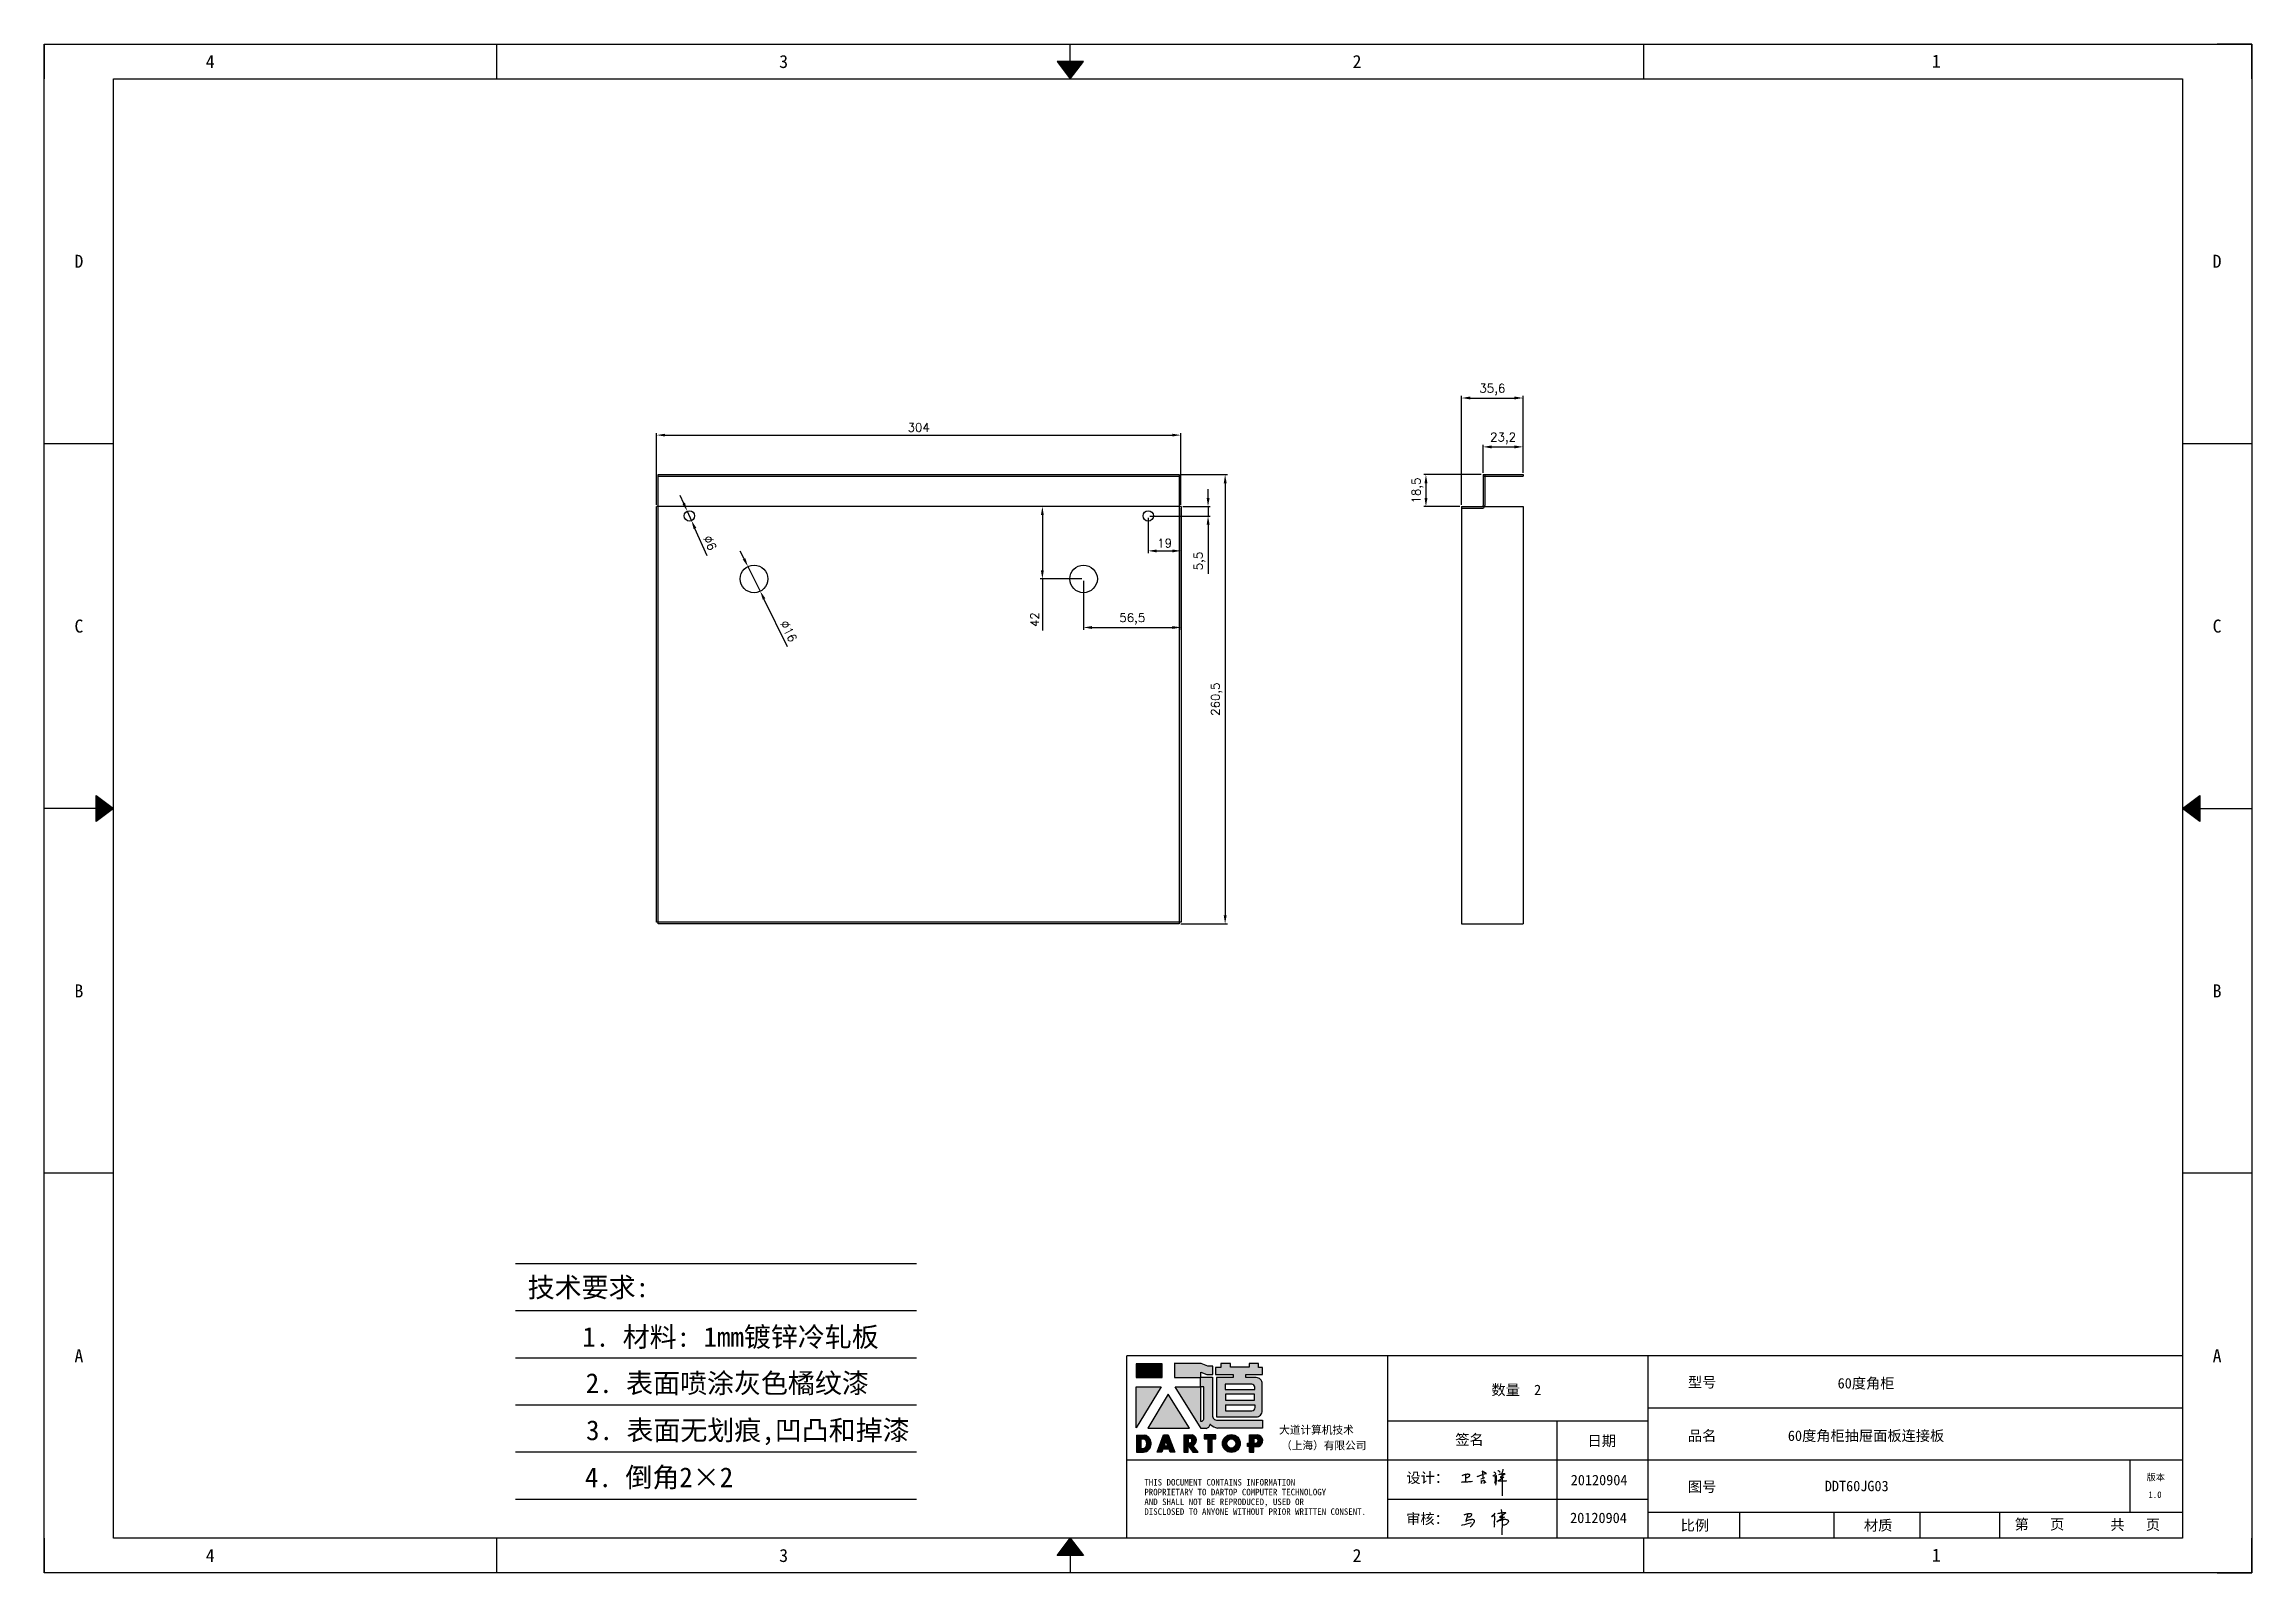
# Model space of a CAD drawing. Header units: millimetres. Extents: x -43476 to -13830, y -16942 to 55335.
# Drawn here: x -32003 to -30724, y 33337 to 34223 of the extents above; entities that cross this region are included whole.
import ezdxf
from ezdxf.enums import TextEntityAlignment as Align

# ---------------------------------------------------------------- set-up
doc = ezdxf.new("R2010")
doc.units = ezdxf.units.MM
doc.linetypes.add('DOT', pattern=[0.25, 0, -0.25])
doc.layers.add('4', color=7, linetype='Continuous')
doc.layers.add('print', color=30, linetype='Continuous')
doc.layers.add('dim', color=2, linetype='Continuous', lineweight=9)
doc.styles.add('Dartop', font='')
doc.styles.add('HZ', font='')
doc.styles.add('hzHT', font='simhei.ttf')
doc.styles.get("Standard").update_dxf_attribs({"font": 'txt', "bigfont": 'gbcbig.shx'})
doc.styles.get('Dartop').set_extended_font_data('FangSong_GB2312')
doc.styles.get('HZ').set_extended_font_data('SimSun')
doc.dimstyles.new('small', dxfattribs={"dimtxt": 5, "dimasz": 5, "dimexe": 1.25, "dimexo": 1, "dimgap": 2, "dimtad": 1, "dimtxsty": 'Standard', "dimcen": 2.5, "dimadec": 0, "dimazin": 0, "dimtfac": 1, "dimtmove": 0, "dimatfit": 3, "dimfxl": 0, "dimarcsym": 0})

msp = doc.modelspace()

# ---------------------------------------------------------------- texts
at = {"color": 0}
for s, height, style, p in [('4', 7.554, 'Dartop', (-31906.996, 34212.814)), ('3', 7.554, 'Dartop', (-31574.62, 34212.814)), ('2', 7.554, 'Dartop', (-31242.244, 34212.814)), ('1', 7.554, 'Dartop', (-30906.424, 34213.054)), ('D', 7.554, 'Dartop', (-31983.121, 34096.986)), ('D', 7.554, 'Dartop', (-30743.679, 34096.986)), ('C', 7.554, 'Dartop', (-31983.121, 33885.474)), ('C', 7.554, 'Dartop', (-30743.679, 33885.474)), ('B', 7.554, 'Dartop', (-31983.121, 33673.961)), ('B', 7.554, 'Dartop', (-30743.679, 33673.961)), ('A', 7.554, 'Dartop', (-31983.121, 33462.449)), ('A', 7.554, 'Dartop', (-30743.679, 33462.449)), ('数量  2', 6.0432, 'hzHT', (-31149.89, 33442.64)), ('型号', 6.0432, 'hzHT', (-31042.184, 33447.077)), ('60度角柜', 6.0432, 'hzHT', (-30947.168, 33446.488)), ('签名', 6.0432, 'hzHT', (-31177.036, 33413.84)), ('日期', 6.0432, 'hzHT', (-31100.355, 33413.096)), ('品名', 6.0432, 'hzHT', (-31042.184, 33416.054)), ('60度角柜抽屉面板连接板', 6.04321, 'hzHT', (-30947.168, 33416.054)), ('20120904', 6.0432, 'hzHT', (-31101.906, 33390.377)), ('图号', 6.0432, 'hzHT', (-31042.184, 33386.515)), ('DDT60JG03', 6.0432, 'hzHT', (-30952.567, 33386.91)), ('版本', 3.777, 'hzHT', (-30779.222, 33391.99)), ('1.0', 3.777, 'Dartop', (-30779.676, 33381.896)), ('20120904', 6.0432, 'hzHT', (-31102.266, 33368.449)), ('比例', 6.0432, 'hzHT', (-31046.398, 33364.09)), ('材质', 6.0432, 'hzHT', (-30940.148, 33364.09)), ('第   页', 6.0432, 'hzHT', (-30846.664, 33364.716)), ('共   页', 6.0432, 'hzHT', (-30791.152, 33364.496)), ('4', 7.554, 'Dartop', (-31906.996, 33346.621)), ('3', 7.554, 'Dartop', (-31574.62, 33346.621)), ('2', 7.554, 'Dartop', (-31242.244, 33346.621)), ('1', 7.554, 'Dartop', (-30906.424, 33346.86))]:
    msp.add_text(s, height=height, dxfattribs=dict(at, style=style)).set_placement(p, align=Align.MIDDLE_CENTER)
at = {"style": 'HZ'}
for s, p in [('技术要求:', (-31687.806, 33502.088)), ('     1. 材料: 1mm镀锌冷轧板', (-31624.886, 33473.378)), ('    2. 表面喷涂灰色橘纹漆', (-31622.871, 33446.545)), ('3. 表面无划痕,凹凸和掉漆', (-31595.342, 33419.245)), ('4. 倒角2×2         ', (-31611.714, 33391.945))]:
    msp.add_text(s, height=11.466, dxfattribs=at).set_placement(p, align=Align.MIDDLE_CENTER)
at = {"color": 0, "style": 'hzHT'}
for s, height, p in [('THIS DOCUMENT CONTAINS INFORMATION', 3.777, (-31365.501, 33387.174)), ('设计：', 6.0432, (-31213.645, 33388.662)), ('AND SHALL NOT BE REPRODUCED, USED OR', 3.777, (-31365.501, 33375.843)), ('PROPRIETARY TO DARTOP COMPUTER TECHNOLOGY', 3.777, (-31365.501, 33381.508)), ('DISCLOSED TO ANYONE WITHOUT PRIOR WRITTEN CONSENT.', 3.777, (-31365.501, 33370.177)), ('审核：', 6.0432, (-31213.735, 33364.864))]:
    msp.add_text(s, height=height, dxfattribs=at).set_placement(p)
at = {"layer": '4', "color": 0, "style": 'hzHT'}
for s, p in [('大道计算机技术', (-31287.382, 33417.174)), ('（上海）有限公司', (-31286.241, 33408.14))]:
    msp.add_text(s, height=4.5324, dxfattribs=at).set_placement(p)

# ---------------------------------------------------------------- blocks, each defined once
blk = doc.blocks.new('*U5')
at = {"color": 254, "linetype": 'Continuous', "extrusion": (0, 0, -1)}
for points in [[(-17, 0.333), (-16.812, 0.25), (-17, 0.5)], [(-17, 0.333), (-17.188, 0.25), (-16.812, 0.25)], [(-17, 0.333), (-17, 0.5), (-17.188, 0.25)]]:
    blk.add_solid(points, dxfattribs=at)
blk = doc.blocks.new('*U4')
at = {"color": 254, "linetype": 'Continuous', "extrusion": (0, 0, -1)}
for points in [[(-33.167, 11), (-33, 11), (-33.25, 11.188)], [(-33.167, 11), (-33.25, 11.188), (-33.25, 10.812)], [(-33.167, 11), (-33.25, 10.812), (-33, 11)]]:
    blk.add_solid(points, dxfattribs=at)
blk = doc.blocks.new('*U6')
at = {"color": 254, "linetype": 'Continuous'}
for points in [[(17, 21.667), (17.188, 21.75), (16.812, 21.75)], [(17, 21.667), (16.812, 21.75), (17, 21.5)], [(17, 21.667), (17, 21.5), (17.188, 21.75)]]:
    blk.add_solid(points, dxfattribs=at)
blk = doc.blocks.new('*U3')
at = {"color": 254, "linetype": 'Continuous', "extrusion": (0, 0, -1)}
for points in [[(-0.833, 11), (-0.75, 10.812), (-0.75, 11.188)], [(-0.833, 11), (-0.75, 11.188), (-1, 11)], [(-0.833, 11), (-1, 11), (-0.75, 10.812)]]:
    blk.add_solid(points, dxfattribs=at)
blk = doc.blocks.new('dadao')
for p, q in [((48, 19.2), (44.9, 10.4)), ((44.9, 10.4), (51.2, 10.4)), ((51.2, 10.4), (48, 19.2))]:
    blk.add_line(p, q)
for points in [[(41.8, 121.6), (41.8, 143.7), (-0.4, 143.7), (-0.4, 121.6), (41.8, 121.6)], [(104.8, 122), (104.8, 130.3), (114.1, 126.3), (124.2, 126.3), (124.2, 139.6), (115.9, 139.6), (105.1, 143.9), (61.5, 143.9)], [(61.7, 144), (61.7, 121.3), (103.9, 121.3)], [(113.4, 38.7), (105.1, 38.7), (63, 106.5), (103.9, 106.5), (103.9, 120.9), (103.9, 121.3)], [(109.7, 53.6), (109.7, 106.2), (104.3, 106.2), (104.3, 50.4), (106.6, 50.4)], [(144.6, 94.4), (144.6, 84.8), (192, 84.8), (192, 94.1), (144.9, 94.1)], [(120.2, 45), (119.5, 45), (119.5, 44.6)], [(0, 28), (0, 0), (11.8, 0)], [(0.1, 28), (14, 28)], [(7.1, 21.8), (7.1, 6.1), (12, 6.1)], [(7.1, 21.8), (11.4, 21.8)], [(76.8, 28.2), (76.8, 0), (84.1, 0), (84.1, 11.1), (91.6, -0.1), (100.3, -0.1), (91.7, 11.1)], [(76.8, 28.2), (90.6, 28.2)], [(84, 22.7), (84, 15.3), (87.2, 15.3)], [(84, 22.7), (87.3, 22.7)], [(183.7, 0), (183.7, 9.6), (180.6, 9.6), (180.6, 14.9), (183.8, 14.9), (183.8, 28.1), (196.1, 28.1), (196.5, 28.1)], [(183.7, 0), (190.9, 0), (190.9, 9.6), (198.8, 9.6)], [(194.9, 22.3), (190.8, 22.3), (190.8, 15), (194.4, 15)]]:
    blk.add_lwpolyline(points)
blk.add_lwpolyline([(137.1, 144.2), (137.1, 137.9), (128.3, 137.9), (128.3, 126.5), (157.3, 126.5), (157.3, 121.5), (130.3, 121.5), (130.3, 57.5), (194.4, 57.5, 0.414214), (204.4, 67.5), (204.4, 111.3, 0.414214), (194.4, 121.3), (177.5, 121.3), (177.5, 126.3), (204.7, 126.3), (204.7, 137.7), (198.2, 137.7), (198.2, 143.9), (183.3, 143.9), (183.3, 138), (153, 138), (153, 144.2), (137.1, 144.2)], format="xyb", close=True)
for points in [[(104.8, 122), (123.4, 122), (123.4, 60, 0.414214), (131.4, 52), (204.8, 52), (204.8, 39.1), (131.7, 39.1)], [(144.3, 110.8), (144.3, 101.8), (192.3, 101.8), (192.3, 105.5, 0.414214), (187.3, 110.5), (144.3, 110.5)], [(144.6, 77), (144.6, 67.5), (187.6, 67.5, 0.414214), (192.6, 72.5), (192.6, 76.4), (144.6, 76.4)]]:
    blk.add_lwpolyline(points, format="xyb")
for points in [[(-0.3, 106.2), (40.4, 106.2), (-0.3, 39.7), (-0.3, 106.2)], [(51.7, 94.1), (18.4, 39.3), (86.2, 39.3)], [(43.8, 28.2), (51.8, 28.2), (62.6, -0.1), (55, -0.1), (53.2, 5), (42.9, 5), (41.1, 0), (33.6, 0)], [(110, 28.1), (110, 21.9), (116, 21.9), (116, -0.1), (123.2, -0.1), (123.2, 22), (129.2, 22), (129.2, 28.1), (110, 28.1)]]:
    blk.add_lwpolyline(points, close=True)
for radius in [14.5, 7.44]:
    blk.add_circle((154.2, 14.2), radius)
for centre, radius, start, end in [((99.2, 60.7), 12.6, 305.6399, 325.969), ((111.6, 46.7), 8.19, 282.9811, 347.6627), ((136, 61.7), 22.9, 226.7358, 259.3209), ((8.5, 13.9), 8.49, 294.2143, 69.7177), ((9.6, 14.2), 14.4, 278.6604, 72.3203), ((86.4, 19), 3.8, 282.527, 76.7196), ((88.6, 19.4), 8.95, 290.6073, 77.2124), ((193.7, 18.7), 3.8, 280.9891, 72.5513), ((195.7, 18.6), 9.51, 288.8959, 85.2442)]:
    blk.add_arc(centre, radius, start, end)
blk = doc.blocks.new('h')
for p, q in [((20768.1, -2360.9), (20773, -2359.1)), ((20769.5, -2366.9), (20769.8, -2370.6)), ((20769.8, -2370.6), (20770.9, -2378)), ((20770.9, -2378), (20771.5, -2370.6)), ((20772.4, -2369.3), (20774.9, -2367.8)), ((20773, -2359.1), (20784.1, -2355.2)), ((20773.3, -2331.8), (20775.3, -2338.7)), ((20789.1, -2340.9), (20773.5, -2331.9)), ((20775.3, -2338.7), (20775.6, -2351.2)), ((20775.6, -2351.2), (20775.5, -2357.3)), ((20782.2, -2369.2), (20780, -2377.1)), ((20780, -2377.1), (20788.3, -2371.3)), ((20780.1, -2366.4), (20780.8, -2366.4)), ((20781.9, -2367.4), (20782.2, -2369.2)), ((20845.7, -2343.5), (20848.4, -2353)), ((20848.9, -2370.3), (20847.9, -2424)), ((20848.4, -2353), (20848.9, -2370.3))]:
    blk.add_line(p, q)
for points in [[(20696.6, -2372.4, 0.002073), (20710.6, -2371.9, 0.016137), (20719.6, -2371.3, 0.008314), (20736.9, -2369.3)], [(20699.1, -2348.2, -0.029745), (20704.6, -2345.4, -0.046842), (20708.4, -2344.2, -0.00919), (20714.3, -2343, -0.018517), (20717.2, -2342.5, -0.037841), (20720.3, -2342.4, -0.039541), (20723.2, -2342.8, -0.149785), (20726, -2344.3, -0.204935), (20726.9, -2346.6, -0.074872), (20726.5, -2348.3, -0.061615), (20725.6, -2350.3, -0.034204), (20723.8, -2352.6, -0.045776), (20722.3, -2354.1, -0.054985), (20720.4, -2355.3, -0.036348), (20717.3, -2356.5, -0.067752), (20715.7, -2356.8, -0.043553), (20713.2, -2356.7)], [(20755, -2351.9, -0.024077), (20759.9, -2350.1, -0.013147), (20768.7, -2346.5, -0.00522), (20775.4, -2344.1, -0.018517), (20777.3, -2343.4, -0.008274), (20786.3, -2341, -0.039541), (20788.3, -2340.8, -0.079216), (20789.4, -2341, -0.204935)], [(20813.5, -2350.1, 0.007348), (20815.9, -2348.7, 0.008421), (20818, -2347.3, 0.009459), (20819.7, -2346.2, -0.016325), (20820.7, -2345.5, -0.173771), (20821.8, -2345.3, -0.085159), (20823.9, -2346, -0.125883), (20826, -2347.9, -0.160659), (20826.6, -2350.1, -0.010447), (20826.5, -2352.3, -0.008247), (20826.2, -2355.1, -0.002698), (20825.3, -2374, 0.001562), (20823.9, -2383.7, 0.016137)], [(20816.8, -2335, -0.053561), (20819.6, -2336.1, -0.075272), (20821.3, -2337.3, -0.005295), (20822.5, -2338.5, -0.009337), (20823.1, -2339.1, -0.026146), (20823.7, -2339.8, -0.016644), (20824.5, -2340.9)], [(20832.1, -2329.2, -0.053561), (20834.9, -2330.3, -0.075272), (20836.7, -2331.5, -0.005295), (20837.8, -2332.6, -0.009337), (20838.5, -2333.3, -0.026146), (20839, -2334, -0.016644), (20839.8, -2335.1)], [(20836, -2343.7, -0.02797), (20842.1, -2342.6, -0.048868), (20845.6, -2342.2, -0.00919), (20851.1, -2341.4, -0.018517), (20853.9, -2341.1, -0.037841), (20856.7, -2341.2, -0.039541), (20859.4, -2341.6, -0.018282), (20840.6, -2354.7, -0.000937)], [(20847.6, -2340.2, 0.021784), (20849.6, -2335.9, 0.028296), (20850.8, -2332.4, 0.008136), (20851.9, -2328.2, 0.028913), (20852.2, -2327, 0.08193), (20852.1, -2325.9, 0.075058), (20851.7, -2324.7, 0.275043)]]:
    blk.add_lwpolyline(points, format="xyb")
for points in [[(20711.3, -2343.5), (20711.3, -2343.5), (20711.5, -2355.8), (20710.7, -2368), (20710.6, -2371.9)], [(20821.5, -2350.6), (20822.4, -2359.2), (20822.2, -2364.9), (20821.7, -2369), (20821.3, -2376.3), (20823.6, -2368.5), (20827.2, -2366.3), (20829.5, -2366.3)], [(20840.6, -2354.7), (20850, -2354.7), (20855, -2354.3), (20845.9, -2361.1), (20840.5, -2364), (20833, -2367.5), (20863.2, -2367.4), (20865.9, -2367.3)]]:
    blk.add_lwpolyline(points)
for centre, radius, start, end in [((20773.7, -2371.2), 2.3, 121.9907, 163.60158), ((20787.5, -2406), 40.3, 100.61827, 108.24823), ((20780.8, -2367.6), 1.15, 9.4675, 90)]:
    blk.add_arc(centre, radius, start, end)
blk = doc.blocks.new('*D73')
at = {"layer": 'Defpoints', "color": 0, "transparency": 16777216}
for p in [(-31344.3, 33996.2), (-31648.3, 33954.8), (-31344.3, 33954.8)]:
    blk.add_point(p, dxfattribs=at)
at = {"layer": 'dim', "color": 0, "lineweight": -2, "transparency": 16777216}
for p, q in [((-31648.3, 33955.8), (-31648.3, 33997.4)), ((-31643.3, 33996.2), (-31349.3, 33996.2)), ((-31344.3, 33955.8), (-31344.3, 33997.4))]:
    blk.add_line(p, q, dxfattribs=at)
at = {"layer": 'dim', "color": 0, "transparency": 16777216}
for points in [[(-31643.3, 33997), (-31643.3, 33995.4), (-31648.3, 33996.2)], [(-31349.3, 33997), (-31349.3, 33995.4), (-31344.3, 33996.2)]]:
    blk.add_solid(points, dxfattribs=at)
at = {"layer": 'dim', "color": 0, "transparency": 16777216, "insert": (-31496.3, 34000.7), "char_height": 5, "attachment_point": 5}
blk.add_mtext('304', dxfattribs=at)
blk = doc.blocks.new('*D74')
at = {"layer": 'Defpoints', "color": 0, "transparency": 16777216}
for p in [(-31146, 34017.7), (-31146, 33973.3), (-31181.6, 33954.8)]:
    blk.add_point(p, dxfattribs=at)
at = {"layer": 'dim', "color": 0, "lineweight": -2, "transparency": 16777216}
for p, q in [((-31181.6, 33955.8), (-31181.6, 34019)), ((-31176.6, 34017.7), (-31151, 34017.7)), ((-31146, 33974.3), (-31146, 34019))]:
    blk.add_line(p, q, dxfattribs=at)
at = {"layer": 'dim', "color": 0, "transparency": 16777216}
for points in [[(-31176.6, 34018.6), (-31176.6, 34016.9), (-31181.6, 34017.7)], [(-31151, 34018.6), (-31151, 34016.9), (-31146, 34017.7)]]:
    blk.add_solid(points, dxfattribs=at)
at = {"layer": 'dim', "color": 0, "transparency": 16777216, "insert": (-31163.8, 34022.6), "char_height": 5, "attachment_point": 5}
blk.add_mtext('35,6', dxfattribs=at)
blk = doc.blocks.new('*D75')
at = {"layer": 'Defpoints', "color": 0, "transparency": 16777216}
for p in [(-31146, 33989.4), (-31169.2, 33973.3), (-31146, 33973.3)]:
    blk.add_point(p, dxfattribs=at)
at = {"layer": 'dim', "color": 0, "lineweight": -2, "transparency": 16777216}
for p, q in [((-31169.2, 33974.3), (-31169.2, 33990.6)), ((-31146, 33974.3), (-31146, 33990.6)), ((-31164.2, 33989.4), (-31151, 33989.4))]:
    blk.add_line(p, q, dxfattribs=at)
at = {"layer": 'dim', "color": 0, "transparency": 16777216}
for points in [[(-31164.2, 33990.2), (-31164.2, 33988.5), (-31169.2, 33989.4)], [(-31151, 33990.2), (-31151, 33988.5), (-31146, 33989.4)]]:
    blk.add_solid(points, dxfattribs=at)
at = {"layer": 'dim', "color": 0, "transparency": 16777216, "insert": (-31157.6, 33994.3), "char_height": 5, "attachment_point": 5}
blk.add_mtext('23,2', dxfattribs=at)
blk = doc.blocks.new('*D76')
at = {"layer": 'Defpoints', "color": 0, "transparency": 16777216}
for p in [(-31345.3, 33973.3), (-31345.3, 33712.8), (-31318.7, 33712.8)]:
    blk.add_point(p, dxfattribs=at)
at = {"layer": 'dim', "color": 0, "lineweight": -2, "transparency": 16777216}
for p, q in [((-31344.3, 33973.3), (-31317.4, 33973.3)), ((-31318.7, 33968.3), (-31318.7, 33717.8)), ((-31344.3, 33712.8), (-31317.4, 33712.8))]:
    blk.add_line(p, q, dxfattribs=at)
at = {"layer": 'dim', "color": 0, "transparency": 16777216}
for points in [[(-31319.5, 33968.3), (-31317.8, 33968.3), (-31318.7, 33973.3)], [(-31319.5, 33717.8), (-31317.8, 33717.8), (-31318.7, 33712.8)]]:
    blk.add_solid(points, dxfattribs=at)
at = {"layer": 'dim', "color": 0, "transparency": 16777216, "insert": (-31323.6, 33843.1), "char_height": 5, "attachment_point": 5, "rotation": 90}
blk.add_mtext('260,5', dxfattribs=at)
blk = doc.blocks.new('*D77')
at = {"layer": 'Defpoints', "color": 0, "transparency": 16777216}
for p in [(-31169.2, 33973.3), (-31202.3, 33954.8), (-31181.6, 33954.8)]:
    blk.add_point(p, dxfattribs=at)
at = {"layer": 'dim', "color": 0, "lineweight": -2, "transparency": 16777216}
for p, q in [((-31170.2, 33973.3), (-31203.5, 33973.3)), ((-31202.3, 33968.3), (-31202.3, 33959.8)), ((-31182.6, 33954.8), (-31203.5, 33954.8))]:
    blk.add_line(p, q, dxfattribs=at)
at = {"layer": 'dim', "color": 0, "transparency": 16777216}
for points in [[(-31203.1, 33968.3), (-31201.4, 33968.3), (-31202.3, 33973.3)], [(-31203.1, 33959.8), (-31201.4, 33959.8), (-31202.3, 33954.8)]]:
    blk.add_solid(points, dxfattribs=at)
at = {"layer": 'dim', "color": 0, "transparency": 16777216, "insert": (-31207.2, 33964.1), "char_height": 5, "attachment_point": 5, "rotation": 90}
blk.add_mtext('18,5', dxfattribs=at)
blk = doc.blocks.new('*D78')
at = {"layer": 'Defpoints', "color": 0, "transparency": 16777216}
for p in [(-31595.3, 33920), (-31588.2, 33905.7)]:
    blk.add_point(p, dxfattribs=at)
at = {"layer": 'dim', "color": 0, "lineweight": -2, "transparency": 16777216}
for p, q in [((-31597.5, 33924.5), (-31599.8, 33929)), ((-31595.3, 33920), (-31588.2, 33905.7)), ((-31572.3, 33873.5), (-31586, 33901.2))]:
    blk.add_line(p, q, dxfattribs=at)
at = {"layer": 'dim', "color": 0, "transparency": 16777216}
for points in [[(-31596.8, 33924.9), (-31598.3, 33924.1), (-31595.3, 33920)], [(-31585.2, 33901.6), (-31586.7, 33900.8), (-31588.2, 33905.7)]]:
    blk.add_solid(points, dxfattribs=at)
at = {"layer": 'dim', "color": 0, "transparency": 16777216, "insert": (-31571.7, 33882.5), "char_height": 5, "attachment_point": 5, "rotation": 296.3631}
blk.add_mtext('∅16', dxfattribs=at)
blk = doc.blocks.new('*D79')
at = {"layer": 'Defpoints', "color": 0, "transparency": 16777216}
for p in [(-31630.5, 33952.1), (-31628, 33946.6)]:
    blk.add_point(p, dxfattribs=at)
at = {"layer": 'dim', "color": 0, "lineweight": -2, "transparency": 16777216}
for p, q in [((-31632.5, 33956.6), (-31634.6, 33961.2)), ((-31630.5, 33952.1), (-31628, 33946.6)), ((-31618.9, 33926.2), (-31626, 33942))]:
    blk.add_line(p, q, dxfattribs=at)
at = {"layer": 'dim', "color": 0, "transparency": 16777216}
for points in [[(-31631.8, 33957), (-31633.3, 33956.3), (-31630.5, 33952.1)], [(-31625.2, 33942.4), (-31626.8, 33941.7), (-31628, 33946.6)]]:
    blk.add_solid(points, dxfattribs=at)
at = {"layer": 'dim', "color": 0, "transparency": 16777216, "insert": (-31617.3, 33933.7), "char_height": 5, "attachment_point": 5, "rotation": 294.1423}
blk.add_mtext('∅6', dxfattribs=at)
blk = doc.blocks.new('*D80')
at = {"layer": 'Defpoints', "color": 0, "transparency": 16777216}
for p in [(-31344.3, 33954.8), (-31363.3, 33949.3), (-31344.3, 33929.1)]:
    blk.add_point(p, dxfattribs=at)
at = {"layer": 'dim', "color": 0, "lineweight": -2, "transparency": 16777216}
for p, q in [((-31344.3, 33953.8), (-31344.3, 33927.8)), ((-31363.3, 33948.3), (-31363.3, 33927.8)), ((-31358.3, 33929.1), (-31349.3, 33929.1))]:
    blk.add_line(p, q, dxfattribs=at)
at = {"layer": 'dim', "color": 0, "transparency": 16777216}
for points in [[(-31358.3, 33929.9), (-31358.3, 33928.2), (-31363.3, 33929.1)], [(-31349.3, 33929.9), (-31349.3, 33928.2), (-31344.3, 33929.1)]]:
    blk.add_solid(points, dxfattribs=at)
at = {"layer": 'dim', "color": 0, "transparency": 16777216, "insert": (-31353.8, 33933.6), "char_height": 5, "attachment_point": 5}
blk.add_mtext('19', dxfattribs=at)
blk = doc.blocks.new('*D81')
at = {"layer": 'Defpoints', "color": 0, "transparency": 16777216}
for p in [(-31344.3, 33954.8), (-31400.8, 33912.8), (-31344.3, 33884.7)]:
    blk.add_point(p, dxfattribs=at)
at = {"layer": 'dim', "color": 0, "lineweight": -2, "transparency": 16777216}
for p, q in [((-31344.3, 33953.8), (-31344.3, 33883.4)), ((-31400.8, 33911.8), (-31400.8, 33883.4)), ((-31395.8, 33884.7), (-31349.3, 33884.7))]:
    blk.add_line(p, q, dxfattribs=at)
at = {"layer": 'dim', "color": 0, "transparency": 16777216}
for points in [[(-31395.8, 33885.5), (-31395.8, 33883.8), (-31400.8, 33884.7)], [(-31349.3, 33885.5), (-31349.3, 33883.8), (-31344.3, 33884.7)]]:
    blk.add_solid(points, dxfattribs=at)
at = {"layer": 'dim', "color": 0, "transparency": 16777216, "insert": (-31372.5, 33889.6), "char_height": 5, "attachment_point": 5}
blk.add_mtext('56,5', dxfattribs=at)
blk = doc.blocks.new('*D82')
at = {"layer": 'Defpoints', "color": 0, "transparency": 16777216}
for p in [(-31344.3, 33954.8), (-31328.6, 33954.8), (-31363.3, 33949.3)]:
    blk.add_point(p, dxfattribs=at)
at = {"layer": 'dim', "color": 0, "lineweight": -2, "transparency": 16777216}
for p, q in [((-31328.6, 33959.8), (-31328.6, 33964.8)), ((-31343.3, 33954.8), (-31327.3, 33954.8)), ((-31328.6, 33954.8), (-31328.6, 33949.3)), ((-31362.3, 33949.3), (-31327.3, 33949.3)), ((-31328.6, 33944.3), (-31328.6, 33915.8))]:
    blk.add_line(p, q, dxfattribs=at)
at = {"layer": 'dim', "color": 0, "transparency": 16777216}
for points in [[(-31329.4, 33959.8), (-31327.7, 33959.8), (-31328.6, 33954.8)], [(-31329.4, 33944.3), (-31327.7, 33944.3), (-31328.6, 33949.3)]]:
    blk.add_solid(points, dxfattribs=at)
at = {"layer": 'dim', "color": 0, "transparency": 16777216, "insert": (-31333.5, 33923.2), "char_height": 5, "attachment_point": 5, "rotation": 90}
blk.add_mtext('5,5', dxfattribs=at)
blk = doc.blocks.new('*D83')
at = {"layer": 'Defpoints', "color": 0, "transparency": 16777216}
for p in [(-31424.6, 33954.8), (-31344.3, 33954.8), (-31400.8, 33912.8)]:
    blk.add_point(p, dxfattribs=at)
at = {"layer": 'dim', "color": 0, "lineweight": -2, "transparency": 16777216}
for p, q in [((-31345.3, 33954.8), (-31425.9, 33954.8)), ((-31424.6, 33949.8), (-31424.6, 33917.8)), ((-31401.8, 33912.8), (-31425.9, 33912.8)), ((-31424.6, 33912.8), (-31424.6, 33883))]:
    blk.add_line(p, q, dxfattribs=at)
at = {"layer": 'dim', "color": 0, "transparency": 16777216}
for points in [[(-31425.5, 33949.8), (-31423.8, 33949.8), (-31424.6, 33954.8)], [(-31425.5, 33917.8), (-31423.8, 33917.8), (-31424.6, 33912.8)]]:
    blk.add_solid(points, dxfattribs=at)
at = {"layer": 'dim', "color": 0, "transparency": 16777216, "insert": (-31429.1, 33889.2), "char_height": 5, "attachment_point": 5, "rotation": 90}
blk.add_mtext('42', dxfattribs=at)

# ---------------------------------------------------------------- dimensions: what is measured, and where the dimension line sits
at = {"layer": 'dim'}
for base, p1, p2, picture, middle in [((-31145.98, 34017.717), (-31181.58, 33954.838), (-31145.98, 33973.338), '*D74', (-31163.78, 34022.634)), ((-31145.98, 33989.375), (-31169.18, 33973.338), (-31145.98, 33973.338), '*D75', (-31157.58, 33994.291)), ((-31344.265, 33884.654), (-31400.765, 33912.838), (-31344.265, 33954.838), '*D81', (-31372.515, 33889.571))]:
    dim = msp.add_linear_dim(base=base, p1=p1, p2=p2, dimstyle='small', override={"dimpost": '\\X'}, dxfattribs=at)
    dim.commit()
    dim.dimension.update_dxf_attribs({"geometry": picture, "text_midpoint": middle})
for base, p1, picture, middle in [((-31344.265, 33996.194), (-31648.265, 33954.838), '*D73', (-31496.265, 33996.194)), ((-31344.265, 33929.074), (-31363.265, 33949.338), '*D80', (-31353.765, 33929.074))]:
    dim = msp.add_linear_dim(base=base, p1=p1, p2=(-31344.265, 33954.838), dimstyle='small', override={"dimpost": '\\X'}, dxfattribs=at)
    dim.commit()
    dim.dimension.update_dxf_attribs({"geometry": picture, "text_midpoint": middle, "dimtype": 160})
for base, p1, p2, picture, middle in [((-31328.564, 33954.838), (-31363.265, 33949.338), (-31344.265, 33954.838), '*D82', (-31328.564, 33923.172)), ((-31202.269, 33954.838), (-31169.18, 33973.338), (-31181.58, 33954.838), '*D77', (-31202.269, 33964.088)), ((-31424.631, 33954.838), (-31400.765, 33912.838), (-31344.265, 33954.838), '*D83', (-31424.631, 33889.172))]:
    dim = msp.add_linear_dim(base=base, p1=p1, p2=p2, angle=90, dimstyle='small', override={"dimpost": '\\X'}, dxfattribs=at)
    dim.commit()
    dim.dimension.update_dxf_attribs({"geometry": picture, "text_midpoint": middle, "dimtype": 160})
dim = msp.add_linear_dim(base=(-31318.652, 33712.838), p1=(-31345.265, 33973.338), p2=(-31345.265, 33712.838), angle=90, dimstyle='small', override={"dimpost": '\\X'}, dxfattribs=at)
dim.commit()
dim.dimension.update_dxf_attribs({"geometry": '*D76', "text_midpoint": (-31323.568, 33843.088)})
dim = msp.add_diameter_dim_2p(p1=(-31630.492, 33952.076), p2=(-31628.038, 33946.601), dimstyle='small', override={"dimpost": '\\X'}, dxfattribs=at)
dim.commit()
dim.dimension.update_dxf_attribs({"geometry": '*D79', "text_midpoint": (-31617.32, 33933.689)})
dim = msp.add_diameter_dim_2p(p1=(-31595.318, 33920.006), p2=(-31588.213, 33905.67), dimstyle='small', override={"dimpost": '\\X'}, dxfattribs=at)
dim.commit()
dim.dimension.update_dxf_attribs({"geometry": '*D78', "text_midpoint": (-31575.752, 33880.527), "dimtype": 163})

# ---------------------------------------------------------------- hatches: boundary and pattern name
for points in [[(-31355.217, 33457.771), (-31370.284, 33457.771), (-31370.284, 33449.899), (-31355.217, 33449.899)], [(-31355.702, 33444.391), (-31370.244, 33444.391), (-31370.244, 33420.648)], [(-31351.671, 33440.082), (-31363.558, 33420.49), (-31339.352, 33420.49)], [(-31323.983, 33416.481), (-31330.862, 33416.481), (-31330.862, 33414.298), (-31328.716, 33414.298), (-31328.716, 33406.434), (-31326.146, 33406.434), (-31326.146, 33414.304), (-31323.983, 33414.304)]]:
    msp.add_hatch(color=0).paths.add_polyline_path(points)
h = msp.add_hatch(color=0)
h.paths.add_polyline_path([(-31332.7, 33452.987), (-31329.374, 33451.55), (-31325.779, 33451.55), (-31325.779, 33456.308), (-31328.745, 33456.308), (-31332.61, 33457.835), (-31348.097, 33457.835), (-31348.097, 33449.787), (-31333.028, 33449.787), (-31333.028, 33449.624), (-31333.028, 33444.481), (-31347.641, 33444.481), (-31332.611, 33420.293), (-31329.635, 33420.293, 0.27937482), (-31327.462, 33422.406), (-31327.462, 33422.517), (-31327.2, 33422.517, 0.14314537), (-31323.102, 33420.432), (-31296.985, 33420.432), (-31296.985, 33425.019), (-31323.213, 33425.019, -0.41421356), (-31326.07, 33427.876), (-31326.07, 33450.041), (-31332.7, 33450.041)])
h.paths.add_polyline_path([(-31332.877, 33444.378), (-31330.962, 33444.378), (-31330.962, 33425.605, -0.08893574), (-31332.071, 33424.463), (-31332.883, 33424.463)], flags=16)
h = msp.add_hatch(color=0)
h.paths.add_polyline_path([(-31297.03, 33455.642), (-31299.354, 33455.642), (-31299.354, 33457.853), (-31304.665, 33457.853), (-31304.665, 33455.753), (-31315.509, 33455.753), (-31315.509, 33457.963), (-31321.188, 33457.963), (-31321.188, 33455.712), (-31324.326, 33455.712), (-31324.326, 33451.637), (-31313.971, 33451.637), (-31313.971, 33449.834), (-31323.62, 33449.834), (-31323.62, 33427.015), (-31300.712, 33427.015, 0.41421356), (-31297.141, 33430.586), (-31297.141, 33446.213, 0.41421356), (-31300.712, 33449.784), (-31306.768, 33449.784), (-31306.768, 33451.553), (-31297.03, 33451.553)])
h.paths.add_polyline_path([(-31303.242, 33445.915, -0.41421356), (-31301.456, 33444.13), (-31301.456, 33442.82), (-31318.608, 33442.82), (-31318.608, 33445.915)], flags=16)
h.paths.add_polyline_path([(-31301.567, 33440.057), (-31301.567, 33436.741), (-31318.497, 33436.741), (-31318.497, 33440.057)], flags=16)
h.paths.add_polyline_path([(-31301.346, 33433.757), (-31301.346, 33432.337, -0.41421356), (-31303.132, 33430.551), (-31318.497, 33430.551), (-31318.497, 33433.757)], flags=16)
h = msp.add_hatch(color=0)
h.paths.add_polyline_path([(-31365.148, 33416.445), (-31370.137, 33416.445), (-31370.137, 33406.464), (-31365.935, 33406.464, 0.79301591)])
h.paths.add_polyline_path([(-31365.861, 33408.649), (-31367.606, 33408.649), (-31367.606, 33414.259), (-31366.054, 33414.259, -0.67136089)], flags=16)
h = msp.add_hatch(color=0)
h.paths.add_polyline_path([(-31351.633, 33416.527), (-31354.48, 33416.527), (-31358.142, 33406.453), (-31355.445, 33406.453), (-31354.81, 33408.238), (-31351.157, 33408.238), (-31350.508, 33406.431), (-31347.79, 33406.431)])
h.paths.add_polyline_path([(-31351.855, 33410.163), (-31354.118, 33410.163), (-31353.007, 33413.328)], flags=16)
h = msp.add_hatch(color=0)
h.paths.add_polyline_path([(-31337.794, 33416.52), (-31342.701, 33416.52), (-31342.701, 33406.447), (-31340.108, 33406.447), (-31340.108, 33410.44), (-31337.443, 33406.411), (-31334.31, 33406.411), (-31337.377, 33410.415, 0.74405494)])
h.paths.add_polyline_path([(-31340.132, 33411.931), (-31340.132, 33414.576), (-31338.973, 33414.576, -0.79680897), (-31338.99, 33411.931)], flags=16)
h = msp.add_hatch(color=0)
h.paths.add_polyline_path([(-31320.243, 33411.52, 1), (-31309.9, 33411.52, 1)])
h.paths.add_polyline_path([(-31312.415, 33411.52, -1), (-31317.728, 33411.52, -1)], flags=16)
h = msp.add_hatch(color=0)
h.paths.add_polyline_path([(-31299.979, 33416.496), (-31300.128, 33416.496), (-31304.502, 33416.496), (-31304.502, 33411.795), (-31305.662, 33411.795), (-31305.662, 33409.887), (-31304.521, 33409.887), (-31304.521, 33406.465), (-31301.967, 33406.465), (-31301.967, 33409.9), (-31299.161, 33409.9, 0.81230381)])
h.paths.add_polyline_path([(-31302.005, 33411.808), (-31302.005, 33414.438), (-31300.552, 33414.438, -0.77821343), (-31300.7, 33411.808)], flags=16)

# ---------------------------------------------------------------- linework, layer by layer
at = {"color": 0, "linetype": 'DOT'}
for p, q in [((-32003.265, 34222.886), (-30743.679, 34222.886)), ((-32003.265, 33356.693), (-32003.265, 34202.742)), ((-30723.535, 34202.742), (-30723.535, 33356.693)), ((-30743.679, 33336.549), (-32003.265, 33336.549))]:
    msp.add_line(p, q, dxfattribs=at)
at = {"color": 0}
for p, q in [((-32003.265, 34222.886), (-32003.265, 34202.742)), ((-31740.808, 34202.742), (-31740.808, 34222.886)), ((-31408.432, 34212.814), (-31408.432, 34222.886)), ((-31076.055, 34202.742), (-31076.055, 34222.886)), ((-30723.535, 34222.886), (-30743.679, 34222.886)), ((-30723.535, 34202.742), (-30723.535, 34222.886)), ((-31962.977, 33356.693), (-31962.977, 34202.742)), ((-31962.977, 34202.742), (-30763.823, 34202.742)), ((-30763.823, 34202.742), (-30763.823, 33356.693)), ((-31962.977, 33991.23), (-32003.265, 33991.23)), ((-30723.535, 33991.23), (-30763.823, 33991.23)), ((-31973.049, 33779.717), (-32003.265, 33779.717)), ((-30753.751, 33779.717), (-30723.535, 33779.717)), ((-31962.977, 33568.205), (-32003.265, 33568.205)), ((-30723.535, 33568.205), (-30763.823, 33568.205)), ((-30763.823, 33462.449), (-31375.698, 33462.449)), ((-31375.698, 33356.693), (-31375.698, 33462.449)), ((-31224.618, 33462.449), (-31224.618, 33356.693)), ((-31073.537, 33356.693), (-31073.537, 33462.449)), ((-31073.537, 33432.233), (-30763.823, 33432.233)), ((-31224.618, 33424.679), (-31073.537, 33424.679)), ((-31126.415, 33424.679), (-31126.415, 33356.693)), ((-31375.698, 33402.017), (-31224.618, 33402.017)), ((-31224.618, 33402.017), (-30763.823, 33402.017)), ((-30794.039, 33371.801), (-30794.039, 33402.017)), ((-31224.618, 33379.355), (-31073.537, 33379.355)), ((-31073.537, 33371.801), (-30763.823, 33371.801)), ((-31020.384, 33356.693), (-31020.384, 33371.801)), ((-30965.605, 33356.693), (-30965.605, 33371.801)), ((-30915.806, 33356.693), (-30915.806, 33371.801)), ((-30869.579, 33356.693), (-30869.579, 33371.801)), ((-32003.265, 33356.693), (-32003.265, 33336.549)), ((-30763.823, 33356.693), (-31962.977, 33356.693)), ((-31740.808, 33336.549), (-31740.808, 33356.693)), ((-31076.055, 33336.549), (-31076.055, 33356.693)), ((-30723.535, 33336.549), (-30723.535, 33356.693)), ((-31408.432, 33346.621), (-31408.432, 33336.549)), ((-30743.679, 33336.549), (-30723.535, 33336.549))]:
    msp.add_line(p, q, dxfattribs=at)
for p, q in [((-31647.265, 33973.338), (-31345.265, 33973.338)), ((-31647.265, 33712.838), (-31647.265, 33973.338)), ((-31647.265, 33972.338), (-31345.265, 33972.338)), ((-31345.265, 33973.338), (-31345.265, 33712.838)), ((-31169.18, 33973.338), (-31145.98, 33973.338)), ((-31169.18, 33973.338), (-31169.18, 33955.338)), ((-31169.18, 33972.338), (-31145.98, 33972.338)), ((-31168.18, 33973.338), (-31168.18, 33955.338)), ((-31145.98, 33973.338), (-31145.98, 33972.338)), ((-31648.265, 33713.838), (-31648.265, 33954.838)), ((-31344.265, 33954.838), (-31648.265, 33954.838)), ((-31344.265, 33954.838), (-31344.265, 33713.838)), ((-31181.58, 33954.838), (-31181.58, 33712.838)), ((-31181.58, 33954.838), (-31145.98, 33954.838)), ((-31181.58, 33953.838), (-31169.68, 33953.838)), ((-31145.98, 33954.838), (-31145.98, 33712.838)), ((-31344.265, 33713.838), (-31648.265, 33713.838)), ((-31345.265, 33712.838), (-31647.265, 33712.838)), ((-31181.58, 33712.838), (-31145.98, 33712.838)), ((-31159.735, 33367.026), (-31161.22, 33366.223)), ((-31158.667, 33367.597), (-31159.735, 33367.026)), ((-31159.674, 33368.798), (-31157.786, 33368.798)), ((-31156.78, 33368.89), (-31158.667, 33367.597)), ((-31158.599, 33373.278), (-31158.165, 33369.657)), ((-31158.095, 33366.984), (-31158.255, 33358.664)), ((-31158.165, 33369.657), (-31158.095, 33366.984)), ((-31157.786, 33368.798), (-31156.78, 33368.89))]:
    msp.add_line(p, q)
for points in [[(-31408.432, 34202.742), (-31400.878, 34212.814), (-31415.986, 34212.814), (-31408.432, 34202.742)], [(-31962.977, 33779.717), (-31973.049, 33772.163), (-31973.049, 33787.271), (-31962.977, 33779.717)], [(-30763.823, 33779.717), (-30753.751, 33787.271), (-30753.751, 33772.163), (-30763.823, 33779.717)], [(-31408.432, 33356.693), (-31400.878, 33346.621), (-31415.986, 33346.621), (-31408.432, 33356.693)]]:
    msp.add_lwpolyline(points, close=True, dxfattribs=at)
for points in [[(-31180.086, 33370.104, -0.02974503), (-31179.222, 33370.537, -0.04684215), (-31178.638, 33370.725, -0.00919025), (-31177.725, 33370.91, -0.01851715), (-31177.268, 33370.976, -0.03784064), (-31176.796, 33370.991, -0.03954126), (-31176.347, 33370.935, -0.14978519), (-31175.909, 33370.696, -0.20493524), (-31175.775, 33370.349, -0.07487171), (-31175.826, 33370.075, -0.06161465), (-31175.975, 33369.772, -0.0342039), (-31176.245, 33369.416, -0.04577587), (-31176.487, 33369.184, -0.05498501), (-31176.779, 33369.001, -0.03634791), (-31177.264, 33368.808, -0.06775206), (-31177.507, 33368.766, -0.04355337), (-31177.888, 33368.786)], [(-31161.22, 33366.223, -0.02974503), (-31159.872, 33366.898, -0.04684215), (-31158.96, 33367.191, -0.00919025), (-31157.537, 33367.479, -0.01851715), (-31156.823, 33367.582, -0.03784064), (-31156.087, 33367.605, -0.03954126), (-31155.387, 33367.518, -0.14978519), (-31154.703, 33367.145, -0.20493524), (-31154.494, 33366.604, -0.07487171), (-31154.574, 33366.177, -0.06161465), (-31154.806, 33365.705, -0.0342039), (-31155.228, 33365.148, -0.04577587), (-31155.605, 33364.788, -0.05498501), (-31156.061, 33364.501, -0.03634791), (-31156.817, 33364.2, -0.06775206), (-31157.196, 33364.135, -0.04355337), (-31157.791, 33364.166)], [(-31160.601, 33371.025, -0.02797026), (-31159.38, 33371.251, -0.04886788), (-31158.673, 33371.326, -0.00919025), (-31157.56, 33371.491, -0.01851715), (-31157.004, 33371.542, -0.03784064), (-31156.434, 33371.53, -0.03954126), (-31155.896, 33371.434, -0.01828189), (-31159.674, 33368.798, -0.0009369)]]:
    msp.add_lwpolyline(points, format="xyb")
msp.add_lwpolyline([(-31178.182, 33370.822), (-31178.182, 33370.822), (-31178.471, 33369.052), (-31178.946, 33367.387), (-31179.257, 33366.366)])
for centre, radius in [((-31629.265, 33949.338), 3), ((-31363.265, 33949.338), 3), ((-31591.765, 33912.838), 8), ((-31400.765, 33912.838), 8)]:
    msp.add_circle(centre, radius)
for centre, radius, start, end in [((-31169.68, 33955.338), 0.5, 270, 0), ((-31169.68, 33955.338), 1.5, 270, 340.528779), ((-31169.68, 33955.338), 1.5, 340.528779, 0), ((-31182.296, 33367.294), 3.193, 281.076982, 291.212632), ((-31252.497, 33652.245), 296.638, 283.91895, 284.971512), ((-31174.378, 33357.922), 9.752, 113.202449, 120.017497), ((-31176.667, 33363.261), 3.943, 102.47486, 113.202449), ((-31170.955, 33337.439), 30.39, 100.36867, 102.47486), ((-31177.302, 33365.799), 2.515, 283.816254, 294.030509), ((-31175.076, 33359.965), 7.49, 96.125337, 100.36867), ((-31176.766, 33364.555), 1.16, 294.836428, 309.901134), ((-31192.231, 33378.823), 22.192, 316.919563, 320.58866), ((-31175.475, 33363.684), 3.75, 87.457037, 96.125337), ((-31175.461, 33363.998), 3.435, 78.399567, 87.457037), ((-31179.655, 33368.042), 5.643, 324.094808, 331.378357), ((-31174.976, 33366.361), 1.022, 44.324655, 78.399567), ((-31175.276, 33365.828), 0.754, 319.573073, 337.48549), ((-31177.352, 33367.487), 3.388, 324.910666, 333.348429), ((-31175.704, 33366.872), 1.65, 326.76781, 340.871018), ((-31174.65, 33366.679), 0.567, 357.998393, 44.324655), ((-31175.205, 33366.699), 1.122, 340.871018, 357.998393), ((-31171.664, 33382.087), 14.915, 299.265464, 300.9495), ((-31137.873, 33257.063), 115.167, 102.46592, 103.2053), ((-31216.356, 33424.733), 76.257, 313.366132, 315.296084), ((-30921.873, 33328.265), 243.4, 171.410173, 171.768083), ((-31162.722, 33369.027), 0.488, 52.375745, 91.291159), ((-31591.618, 33382.861), 429.463, 357.565664, 358.057278), ((-31162.889, 33369.103), 0.559, 357.196828, 33.705179), ((-31175.467, 33369.926), 13.166, 352.912546, 354.802684), ((-31170.528, 33369.477), 8.207, 354.802684, 357.196828)]:
    msp.add_arc(centre, radius, start, end)
at = {"layer": 'Defpoints'}
for p, q in [((-31730.033, 33515.866), (-31497.514, 33515.866)), ((-31730.033, 33488.566), (-31497.514, 33488.566)), ((-31730.033, 33488.566), (-31497.514, 33488.566)), ((-31730.033, 33461.266), (-31497.514, 33461.266)), ((-31730.033, 33433.966), (-31497.514, 33433.966)), ((-31730.033, 33406.666), (-31497.514, 33406.666)), ((-31730.033, 33379.366), (-31497.514, 33379.366))]:
    msp.add_line(p, q, dxfattribs=at)
at = {"layer": 'print'}
msp.add_lwpolyline([(-32003.265, 34222.886), (-30723.535, 34222.886), (-30723.535, 33336.549), (-32003.265, 33336.549)], close=True, dxfattribs=at)

# ---------------------------------------------------------------- block references
at = {"color": 0, "linetype": 'Continuous', "xscale": 40.28805309813855, "yscale": 40.28805309843684, "zscale": 40.28805309843723}
for name, p in [('*U6', (-32093.329, 33336.549)), ('*U3', (-32003.265, 33336.549)), ('*U4', (-32093.329, 33336.549)), ('*U5', (-32093.329, 33336.549))]:
    msp.add_blockref(name, p, dxfattribs=at)
at = {"color": 0}
for name, p, xscale, yscale, zscale in [('dadao', (-31370.137, 33406.464), 0.3570986524328962, 0.3570986524601059, 0.3570986524634209), ('h', (-34388.528, 33756.816), 0.1549482039698633, 0.1549482039698633, 0.1549482039698633)]:
    msp.add_blockref(name, p, dxfattribs=dict(at, xscale=xscale, yscale=yscale, zscale=zscale))

msp.set_redraw_order([(e.dxf.handle, doc.entitydb.next_handle()) for e in msp.query("TEXT MTEXT ATTDEF DIMENSION ARC_DIMENSION")])  # texts and dimensions are drawn at this point

doc.saveas('drawing.dxf')
